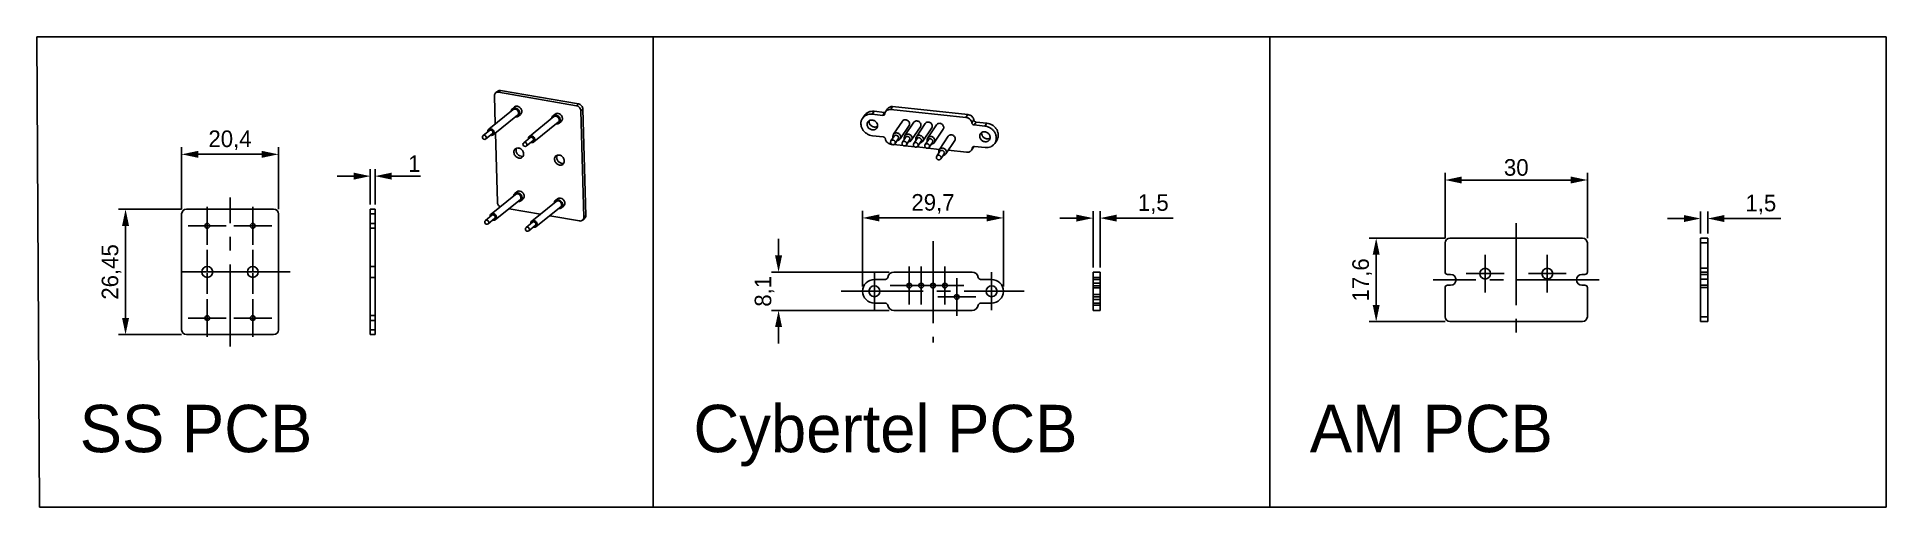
# Model space of a CAD drawing. Header units: millimetres. Extents: x 3775 to 4165, y 312 to 411.
import ezdxf

# ---------------------------------------------------------------- set-up
doc = ezdxf.new("R2010")
doc.units = ezdxf.units.MM
doc.header["$LTSCALE"] = 23.1
doc.header["$PDMODE"] = 3
doc.header["$PDSIZE"] = 8
doc.linetypes.add('CENTER2', pattern=[1.125, 0.75, -0.125, 0.125, -0.125])
doc.linetypes.add('HIDDEN', pattern=[0.2, 0.1, -0.1])
doc.layers.get('0').update_dxf_attribs({"linetype": 'CONTINUOUS'})
doc.layers.get('DEFPOINTS').update_dxf_attribs({"linetype": 'CONTINUOUS'})
for name, color, linetype in [('02___PRT_ALL_AXES', 7, 'CONTINUOUS'), ('06___PRT_ALL_SURFS', 7, 'CONTINUOUS'), ('DEFAULT_2', 8, 'HIDDEN')]:
    doc.layers.add(name, color=color, linetype=linetype)
doc.styles.get("Standard").update_dxf_attribs({"font": 'isonormlt-regular.ttf'})
doc.dimstyles.new('DIMSTYLE_1', dxfattribs={"dimtxt": 3.5, "dimasz": 3.5, "dimexe": 1.5, "dimexo": 1, "dimgap": 0.875, "dimtad": 1, "dimtxsty": 'STANDARD', "dimblk": '_FILLED', "dimblk1": '_FILLED', "dimblk2": '_FILLED', "dimcen": 0.09, "dimazin": 2, "dimtp": 0.01, "dimtm": 0.01, "dimtfac": 1, "dimtofl": 0, "dimtmove": 0, "dimatfit": 3, "dimldrblk": '_FILLED', "dimfxl": 1, "dimtolj": 1, "dimarcsym": 0})

msp = doc.modelspace()

# ---------------------------------------------------------------- texts
at = {"color": 2, "char_height": 10, "attachment_point": 1}
for s, insert in [('SS PCB', (3784.025, 333.766)), ('Cybertel PCB', (3913.459, 333.766)), ('AM PCB', (4043.446, 333.766))]:
    msp.add_mtext_dynamic_manual_height_columns(s, width=204.69239, gutter_width=1, heights=[69.999], dxfattribs=dict(at, insert=insert))

# ---------------------------------------------------------------- blocks, each defined once
blk = doc.blocks.new('*U119')
at = {"color": 0, "linetype": 'CENTER2', "transparency": 16777216}
blk.add_line((-19.39, 0), (19.22, 0), dxfattribs=at)
blk = doc.blocks.new('*U120')
at = {"color": 0, "linetype": 'CENTER2', "transparency": 16777216}
blk.add_line((0, 14.24), (0, -7.14), dxfattribs=at)
blk = doc.blocks.new('*U121')
at = {"color": 0, "linetype": 'CENTER2', "transparency": 16777216}
for p, q in [((0, 0.1), (0, 4)), ((-4, 0), (-0.1, 0)), ((0.1, 0), (4, 0)), ((0, -4), (0, -0.1))]:
    blk.add_line(p, q, dxfattribs=at)
at = {"color": 0, "linetype": 'Continuous', "transparency": 16777216}
for p, q in [((-0.05, 0), (0.05, 0)), ((0, -0.05), (0, 0.05))]:
    blk.add_line(p, q, dxfattribs=at)
blk = doc.blocks.new('*U113')
at = {"color": 0, "linetype": 'CENTER2', "transparency": 16777216}
for p, q in [((0, 0.1), (0, 4)), ((-4, 0), (-0.1, 0)), ((0.1, 0), (4, 0)), ((0, -4), (0, -0.1))]:
    blk.add_line(p, q, dxfattribs=at)
at = {"color": 0, "linetype": 'Continuous', "transparency": 16777216}
for p, q in [((-0.05, 0), (0.05, 0)), ((0, -0.05), (0, 0.05))]:
    blk.add_line(p, q, dxfattribs=at)
blk = doc.blocks.new('*U114')
at = {"color": 0, "linetype": 'CENTER2', "transparency": 16777216}
for p, q in [((0, 0.1), (0, 4)), ((-4, 0), (-0.1, 0)), ((0.1, 0), (4, 0)), ((0, -4), (0, -0.1))]:
    blk.add_line(p, q, dxfattribs=at)
at = {"color": 0, "linetype": 'Continuous', "transparency": 16777216}
for p, q in [((-0.05, 0), (0.05, 0)), ((0, -0.05), (0, 0.05))]:
    blk.add_line(p, q, dxfattribs=at)
blk = doc.blocks.new('*U115')
at = {"color": 0, "linetype": 'CENTER2', "transparency": 16777216}
for p, q in [((0, 0.1), (0, 4)), ((-4, 0), (-0.1, 0)), ((0.1, 0), (4, 0)), ((0, -4), (0, -0.1))]:
    blk.add_line(p, q, dxfattribs=at)
at = {"color": 0, "linetype": 'Continuous', "transparency": 16777216}
for p, q in [((-0.05, 0), (0.05, 0)), ((0, -0.05), (0, 0.05))]:
    blk.add_line(p, q, dxfattribs=at)
blk = doc.blocks.new('*U116')
at = {"color": 0, "linetype": 'CENTER2', "transparency": 16777216}
for p, q in [((0, 0.1), (0, 4)), ((-4, 0), (-0.1, 0)), ((0.1, 0), (4, 0)), ((0, -4), (0, -0.1))]:
    blk.add_line(p, q, dxfattribs=at)
at = {"color": 0, "linetype": 'Continuous', "transparency": 16777216}
for p, q in [((-0.05, 0), (0.05, 0)), ((0, -0.05), (0, 0.05))]:
    blk.add_line(p, q, dxfattribs=at)
blk = doc.blocks.new('*U117')
at = {"color": 0, "linetype": 'CENTER2', "transparency": 16777216}
for p, q in [((0, 0.1), (0, 4)), ((-4, 0), (-0.1, 0)), ((0.1, 0), (4, 0)), ((0, -4), (0, -0.1))]:
    blk.add_line(p, q, dxfattribs=at)
at = {"color": 0, "linetype": 'Continuous', "transparency": 16777216}
for p, q in [((-0.05, 0), (0.05, 0)), ((0, -0.05), (0, 0.05))]:
    blk.add_line(p, q, dxfattribs=at)
blk = doc.blocks.new('*U118')
at = {"color": 0, "linetype": 'CENTER2', "transparency": 16777216}
for p, q in [((0, 0.1), (0, 4)), ((-4, 0), (-0.1, 0)), ((0.1, 0), (4, 0)), ((0, -4), (0, -0.1))]:
    blk.add_line(p, q, dxfattribs=at)
at = {"color": 0, "linetype": 'Continuous', "transparency": 16777216}
for p, q in [((-0.05, 0), (0.05, 0)), ((0, -0.05), (0, 0.05))]:
    blk.add_line(p, q, dxfattribs=at)
blk = doc.blocks.new('_FILLED')
at = {"color": 0, "linetype": 'ByBlock'}
blk.add_solid([(0, 0), (-1, 0.21), (-1, -0.21)], dxfattribs=at)
blk = doc.blocks.new('*D125')
at = {"color": 0, "linetype": 'Continuous', "lineweight": -2, "transparency": 16777216}
for p, q in [((3949.13, 358.73), (3949.13, 374.71)), ((3978.83, 358.73), (3978.83, 374.71)), ((3952.63, 373.21), (3975.33, 373.21))]:
    blk.add_line(p, q, dxfattribs=at)
at = {"layer": 'DEFPOINTS', "color": 0, "linetype": 'Continuous', "transparency": 16777216}
for p in [(3978.83, 373.21), (3949.13, 357.73), (3978.83, 357.73)]:
    blk.add_point(p, dxfattribs=at)
at = {"color": 0, "linetype": 'Continuous', "lineweight": -2, "transparency": 16777216, "xscale": 3.5, "yscale": 3.5, "zscale": 3.5, "rotation": 180}
blk.add_blockref('_FILLED', (3949.13, 373.21), dxfattribs=at)
at = {"color": 0, "linetype": 'Continuous', "lineweight": -2, "transparency": 16777216, "xscale": 3.5, "yscale": 3.5, "zscale": 3.5}
blk.add_blockref('_FILLED', (3978.83, 373.21), dxfattribs=at)
at = {"color": 0, "linetype": 'Continuous', "transparency": 16777216, "insert": (3963.98, 376.17), "char_height": 3.5, "attachment_point": 5}
blk.add_mtext('\\A1;29,7', dxfattribs=at)
blk = doc.blocks.new('*D126')
at = {"color": 0, "linetype": 'Continuous', "lineweight": -2, "transparency": 16777216}
for p, q in [((3931.41, 365.28), (3931.41, 368.78)), ((3954.73, 361.78), (3929.91, 361.78)), ((3954.73, 353.68), (3929.91, 353.68)), ((3931.41, 350.18), (3931.41, 346.68))]:
    blk.add_line(p, q, dxfattribs=at)
at = {"layer": 'DEFPOINTS', "color": 0, "linetype": 'Continuous', "transparency": 16777216}
for p in [(3955.73, 361.78), (3931.41, 353.68), (3955.73, 353.68)]:
    blk.add_point(p, dxfattribs=at)
at = {"color": 0, "linetype": 'Continuous', "lineweight": -2, "transparency": 16777216, "xscale": 3.5, "yscale": 3.5, "zscale": 3.5}
for p, rotation in [((3931.41, 361.78), 270), ((3931.41, 353.68), 90)]:
    blk.add_blockref('_FILLED', p, dxfattribs=dict(at, rotation=rotation))
at = {"color": 0, "linetype": 'Continuous', "transparency": 16777216, "insert": (3928.45, 357.73), "char_height": 3.5, "attachment_point": 5, "rotation": 90}
blk.add_mtext('\\A1;8,1', dxfattribs=at)
blk = doc.blocks.new('*D127')
at = {"color": 0, "linetype": 'Continuous', "lineweight": -2, "transparency": 16777216}
for p, q in [((3997.73, 362.78), (3997.73, 374.67)), ((3999.23, 362.78), (3999.23, 374.67)), ((3994.23, 373.17), (3990.73, 373.17)), ((4002.73, 373.17), (4014.65, 373.17))]:
    blk.add_line(p, q, dxfattribs=at)
at = {"layer": 'DEFPOINTS', "color": 0, "linetype": 'Continuous', "transparency": 16777216}
for p in [(3999.23, 373.17), (3997.73, 361.78), (3999.23, 361.78)]:
    blk.add_point(p, dxfattribs=at)
at = {"color": 0, "linetype": 'Continuous', "lineweight": -2, "transparency": 16777216, "xscale": 3.5, "yscale": 3.5, "zscale": 3.5}
blk.add_blockref('_FILLED', (3997.73, 373.17), dxfattribs=at)
at = {"color": 0, "linetype": 'Continuous', "lineweight": -2, "transparency": 16777216, "xscale": 3.5, "yscale": 3.5, "zscale": 3.5, "rotation": 180}
blk.add_blockref('_FILLED', (3999.23, 373.17), dxfattribs=at)
at = {"color": 0, "linetype": 'Continuous', "transparency": 16777216, "insert": (4010.44, 376.13), "char_height": 3.5, "attachment_point": 5}
blk.add_mtext('\\A1;1,5', dxfattribs=at)
blk = doc.blocks.new('*U131')
at = {"color": 0, "linetype": 'CENTER2', "transparency": 16777216}
blk.add_line((17.5, 0), (-17.5, 0), dxfattribs=at)
blk = doc.blocks.new('*U132')
at = {"color": 0, "linetype": 'CENTER2', "transparency": 16777216}
blk.add_line((0, 16.71), (0, -6.57), dxfattribs=at)
blk = doc.blocks.new('*U133')
at = {"color": 0, "linetype": 'CENTER2', "transparency": 16777216}
for p, q in [((0, 0.1), (0, 4)), ((-4, 0), (-0.1, 0)), ((0.1, 0), (4, 0)), ((0, -4), (0, -0.1))]:
    blk.add_line(p, q, dxfattribs=at)
at = {"color": 0, "linetype": 'Continuous', "transparency": 16777216}
for p, q in [((-0.05, 0), (0.05, 0)), ((0, -0.05), (0, 0.05))]:
    blk.add_line(p, q, dxfattribs=at)
blk = doc.blocks.new('*U134')
at = {"color": 0, "linetype": 'CENTER2', "transparency": 16777216}
for p, q in [((0, 0.1), (0, 4)), ((-4, 0), (-0.1, 0)), ((0.1, 0), (4, 0)), ((0, -4), (0, -0.1))]:
    blk.add_line(p, q, dxfattribs=at)
at = {"color": 0, "linetype": 'Continuous', "transparency": 16777216}
for p, q in [((-0.05, 0), (0.05, 0)), ((0, -0.05), (0, 0.05))]:
    blk.add_line(p, q, dxfattribs=at)
blk = doc.blocks.new('*D136')
at = {"color": 0, "linetype": 'Continuous', "lineweight": -2, "transparency": 16777216}
for p, q in [((4071.99, 368.94), (4071.99, 382.71)), ((4101.99, 368.94), (4101.99, 382.71)), ((4075.49, 381.21), (4098.49, 381.21))]:
    blk.add_line(p, q, dxfattribs=at)
at = {"layer": 'DEFPOINTS', "color": 0, "linetype": 'Continuous', "transparency": 16777216}
for p in [(4101.99, 381.21), (4071.99, 367.94), (4101.99, 367.94)]:
    blk.add_point(p, dxfattribs=at)
at = {"color": 0, "linetype": 'Continuous', "lineweight": -2, "transparency": 16777216, "xscale": 3.5, "yscale": 3.5, "zscale": 3.5, "rotation": 180}
blk.add_blockref('_FILLED', (4071.99, 381.21), dxfattribs=at)
at = {"color": 0, "linetype": 'Continuous', "lineweight": -2, "transparency": 16777216, "xscale": 3.5, "yscale": 3.5, "zscale": 3.5}
blk.add_blockref('_FILLED', (4101.99, 381.21), dxfattribs=at)
at = {"color": 0, "linetype": 'Continuous', "transparency": 16777216, "insert": (4086.99, 383.84), "char_height": 3.5, "attachment_point": 5}
blk.add_mtext('\\A1;30', dxfattribs=at)
blk = doc.blocks.new('*D135')
at = {"color": 0, "linetype": 'Continuous', "lineweight": -2, "transparency": 16777216}
for p, q in [((4071.99, 368.94), (4055.95, 368.94)), ((4057.45, 365.44), (4057.45, 354.84)), ((4071.99, 351.34), (4055.95, 351.34))]:
    blk.add_line(p, q, dxfattribs=at)
at = {"layer": 'DEFPOINTS', "color": 0, "linetype": 'Continuous', "transparency": 16777216}
for p in [(4072.99, 368.94), (4057.45, 351.34), (4072.99, 351.34)]:
    blk.add_point(p, dxfattribs=at)
at = {"color": 0, "linetype": 'Continuous', "lineweight": -2, "transparency": 16777216, "xscale": 3.5, "yscale": 3.5, "zscale": 3.5}
for p, rotation in [((4057.45, 368.94), 90), ((4057.45, 351.34), 270)]:
    blk.add_blockref('_FILLED', p, dxfattribs=dict(at, rotation=rotation))
at = {"color": 0, "linetype": 'Continuous', "transparency": 16777216, "insert": (4054.49, 360.14), "char_height": 3.5, "attachment_point": 5, "rotation": 90}
blk.add_mtext('\\A1;17,6', dxfattribs=at)
blk = doc.blocks.new('*D137')
at = {"color": 0, "linetype": 'Continuous', "lineweight": -2, "transparency": 16777216}
for p, q in [((4125.86, 369.94), (4125.86, 374.58)), ((4127.36, 369.94), (4127.36, 374.58)), ((4122.36, 373.08), (4118.86, 373.08)), ((4130.86, 373.08), (4142.78, 373.08))]:
    blk.add_line(p, q, dxfattribs=at)
at = {"layer": 'DEFPOINTS', "color": 0, "linetype": 'Continuous', "transparency": 16777216}
for p in [(4127.36, 373.08), (4125.86, 368.94), (4127.36, 368.94)]:
    blk.add_point(p, dxfattribs=at)
at = {"color": 0, "linetype": 'Continuous', "lineweight": -2, "transparency": 16777216, "xscale": 3.5, "yscale": 3.5, "zscale": 3.5}
blk.add_blockref('_FILLED', (4125.86, 373.08), dxfattribs=at)
at = {"color": 0, "linetype": 'Continuous', "lineweight": -2, "transparency": 16777216, "xscale": 3.5, "yscale": 3.5, "zscale": 3.5, "rotation": 180}
blk.add_blockref('_FILLED', (4127.36, 373.08), dxfattribs=at)
at = {"color": 0, "linetype": 'Continuous', "transparency": 16777216, "insert": (4138.57, 376.03), "char_height": 3.5, "attachment_point": 5}
blk.add_mtext('\\A1;1,5', dxfattribs=at)
blk = doc.blocks.new('*U153')
at = {"color": 0, "linetype": 'CENTER2', "transparency": 16777216}
for p, q in [((0, 0.1), (0, 4)), ((-4, 0), (-0.1, 0)), ((0.1, 0), (4, 0)), ((0, -4), (0, -0.1))]:
    blk.add_line(p, q, dxfattribs=at)
at = {"color": 0, "linetype": 'Continuous', "transparency": 16777216}
for p, q in [((-0.05, 0), (0.05, 0)), ((0, -0.05), (0, 0.05))]:
    blk.add_line(p, q, dxfattribs=at)
blk = doc.blocks.new('*U154')
at = {"color": 0, "linetype": 'CENTER2', "transparency": 16777216}
for p, q in [((0, 0.1), (0, 4)), ((-4, 0), (-0.1, 0)), ((0.1, 0), (4, 0)), ((0, -4), (0, -0.1))]:
    blk.add_line(p, q, dxfattribs=at)
at = {"color": 0, "linetype": 'Continuous', "transparency": 16777216}
for p, q in [((-0.05, 0), (0.05, 0)), ((0, -0.05), (0, 0.05))]:
    blk.add_line(p, q, dxfattribs=at)
blk = doc.blocks.new('*U155')
at = {"color": 0, "linetype": 'CENTER2', "transparency": 16777216}
for p, q in [((0, 0.23), (0, 4.65)), ((-4.65, 0), (-0.23, 0)), ((0.23, 0), (4.65, 0)), ((0, -4.65), (0, -0.23))]:
    blk.add_line(p, q, dxfattribs=at)
at = {"color": 0, "linetype": 'Continuous', "transparency": 16777216}
for p, q in [((-0.115, 0), (0.115, 0)), ((0, -0.115), (0, 0.115))]:
    blk.add_line(p, q, dxfattribs=at)
blk = doc.blocks.new('*U156')
at = {"color": 0, "linetype": 'CENTER2', "transparency": 16777216}
for p, q in [((0, 0.23), (0, 4.65)), ((-4.65, 0), (-0.23, 0)), ((0.23, 0), (4.65, 0)), ((0, -4.65), (0, -0.23))]:
    blk.add_line(p, q, dxfattribs=at)
at = {"color": 0, "linetype": 'Continuous', "transparency": 16777216}
for p, q in [((-0.115, 0), (0.115, 0)), ((0, -0.115), (0, 0.115))]:
    blk.add_line(p, q, dxfattribs=at)
blk = doc.blocks.new('*U157')
at = {"color": 0, "linetype": 'CENTER2', "transparency": 16777216}
for p, q in [((0, 0.1), (0, 4)), ((-4, 0), (-0.1, 0)), ((0.1, 0), (4, 0)), ((0, -4), (0, -0.1))]:
    blk.add_line(p, q, dxfattribs=at)
at = {"color": 0, "linetype": 'Continuous', "transparency": 16777216}
for p, q in [((-0.05, 0), (0.05, 0)), ((0, -0.05), (0, 0.05))]:
    blk.add_line(p, q, dxfattribs=at)
blk = doc.blocks.new('*U158')
at = {"color": 0, "linetype": 'CENTER2', "transparency": 16777216}
for p, q in [((0, 0.1), (0, 4)), ((-4, 0), (-0.1, 0)), ((0.1, 0), (4, 0)), ((0, -4), (0, -0.1))]:
    blk.add_line(p, q, dxfattribs=at)
at = {"color": 0, "linetype": 'Continuous', "transparency": 16777216}
for p, q in [((-0.05, 0), (0.05, 0)), ((0, -0.05), (0, 0.05))]:
    blk.add_line(p, q, dxfattribs=at)
blk = doc.blocks.new('*U159')
at = {"color": 0, "linetype": 'CENTER2', "transparency": 16777216}
blk.add_line((0, -15.725), (0, 15.725), dxfattribs=at)
blk = doc.blocks.new('*U160')
at = {"color": 0, "linetype": 'CENTER2', "transparency": 16777216}
blk.add_line((12.7, 0), (-12.7, 0), dxfattribs=at)
blk = doc.blocks.new('*D161')
at = {"color": 0, "linetype": 'Continuous', "lineweight": -2, "transparency": 16777216}
for p, q in [((3805.52, 375.04), (3805.52, 388.13)), ((3809.02, 386.63), (3822.42, 386.63)), ((3825.92, 375.04), (3825.92, 388.13))]:
    blk.add_line(p, q, dxfattribs=at)
at = {"layer": 'DEFPOINTS', "color": 0, "linetype": 'Continuous', "transparency": 16777216}
for p in [(3825.92, 386.63), (3805.52, 374.04), (3825.92, 374.04)]:
    blk.add_point(p, dxfattribs=at)
at = {"color": 0, "linetype": 'Continuous', "lineweight": -2, "transparency": 16777216, "xscale": 3.5, "yscale": 3.5, "zscale": 3.5, "rotation": 180}
blk.add_blockref('_FILLED', (3805.52, 386.63), dxfattribs=at)
at = {"color": 0, "linetype": 'Continuous', "lineweight": -2, "transparency": 16777216, "xscale": 3.5, "yscale": 3.5, "zscale": 3.5}
blk.add_blockref('_FILLED', (3825.92, 386.63), dxfattribs=at)
at = {"color": 0, "linetype": 'Continuous', "transparency": 16777216, "insert": (3815.72, 389.59), "char_height": 3.5, "attachment_point": 5}
blk.add_mtext('\\A1;20,4', dxfattribs=at)
blk = doc.blocks.new('*D162')
at = {"color": 0, "linetype": 'Continuous', "lineweight": -2, "transparency": 16777216}
for p, q in [((3805.52, 375.04), (3792.19, 375.04)), ((3793.69, 371.54), (3793.69, 352.09)), ((3805.52, 348.59), (3792.19, 348.59))]:
    blk.add_line(p, q, dxfattribs=at)
at = {"layer": 'DEFPOINTS', "color": 0, "linetype": 'Continuous', "transparency": 16777216}
for p in [(3806.52, 375.04), (3793.69, 348.59), (3806.52, 348.59)]:
    blk.add_point(p, dxfattribs=at)
at = {"color": 0, "linetype": 'Continuous', "lineweight": -2, "transparency": 16777216, "xscale": 3.5, "yscale": 3.5, "zscale": 3.5}
for p, rotation in [((3793.69, 375.04), 90), ((3793.69, 348.59), 270)]:
    blk.add_blockref('_FILLED', p, dxfattribs=dict(at, rotation=rotation))
at = {"color": 0, "linetype": 'Continuous', "transparency": 16777216, "insert": (3790.73, 361.81), "char_height": 3.5, "attachment_point": 5, "rotation": 90}
blk.add_mtext('\\A1;26,45', dxfattribs=at)
blk = doc.blocks.new('*D163')
at = {"color": 0, "linetype": 'Continuous', "lineweight": -2, "transparency": 16777216}
for p, q in [((3845.31, 376.04), (3845.31, 383.53)), ((3846.31, 376.04), (3846.31, 383.53)), ((3841.81, 382.03), (3838.31, 382.03)), ((3849.81, 382.03), (3855.89, 382.03))]:
    blk.add_line(p, q, dxfattribs=at)
at = {"layer": 'DEFPOINTS', "color": 0, "linetype": 'Continuous', "transparency": 16777216}
for p in [(3846.31, 382.03), (3845.31, 375.04), (3846.31, 375.04)]:
    blk.add_point(p, dxfattribs=at)
at = {"color": 0, "linetype": 'Continuous', "lineweight": -2, "transparency": 16777216, "xscale": 3.5, "yscale": 3.5, "zscale": 3.5}
blk.add_blockref('_FILLED', (3845.31, 382.03), dxfattribs=at)
at = {"color": 0, "linetype": 'Continuous', "lineweight": -2, "transparency": 16777216, "xscale": 3.5, "yscale": 3.5, "zscale": 3.5, "rotation": 180}
blk.add_blockref('_FILLED', (3846.31, 382.03), dxfattribs=at)
at = {"color": 0, "linetype": 'Continuous', "transparency": 16777216, "insert": (3854.6, 384.66), "char_height": 3.5, "attachment_point": 5}
blk.add_mtext('\\A1;1', dxfattribs=at)

# ---------------------------------------------------------------- dimensions: what is measured, and where the dimension line sits
at = {"color": 2, "linetype": 'Continuous'}
for base, p1, p2, picture, middle in [((3825.925, 386.634), (3805.525, 374.038), (3825.925, 374.038), '*D161', (3815.725, 389.592)), ((3846.307, 382.033), (3845.307, 375.038), (3846.307, 375.038), '*D163', (3854.599, 384.658)), ((4101.986, 381.211), (4071.986, 367.942), (4101.986, 367.942), '*D136', (4086.986, 383.836)), ((3978.832, 373.214), (3949.132, 357.728), (3978.832, 357.728), '*D125', (3963.982, 376.173)), ((3999.231, 373.172), (3997.731, 361.778), (3999.231, 361.778), '*D127', (4010.439, 376.13)), ((4127.364, 373.075), (4125.864, 368.942), (4127.364, 368.942), '*D137', (4138.572, 376.034))]:
    dim = msp.add_linear_dim(base=base, p1=p1, p2=p2, dimstyle='DIMSTYLE_1', dxfattribs=at)
    dim.commit()
    dim.dimension.update_dxf_attribs({"geometry": picture, "text_midpoint": middle})
for base, p1, p2, picture, middle in [((3793.693, 348.588), (3806.525, 375.038), (3806.525, 348.588), '*D162', (3790.734, 361.813)), ((3931.406, 353.678), (3955.732, 361.778), (3955.732, 353.678), '*D126', (3928.448, 357.728)), ((4057.449, 351.342), (4072.986, 368.942), (4072.986, 351.342), '*D135', (4054.49, 360.142))]:
    dim = msp.add_linear_dim(base=base, p1=p1, p2=p2, angle=90, dimstyle='DIMSTYLE_1', dxfattribs=at)
    dim.commit()
    dim.dimension.update_dxf_attribs({"geometry": picture, "text_midpoint": middle})

# ---------------------------------------------------------------- linework, layer by layer
for p, q in [((3775.011, 411.4), (4164.973, 411.4)), ((3775.011, 411.4), (3775.565, 312.196)), ((3904.998, 411.4), (3904.998, 312.196)), ((4034.985, 411.4), (4034.985, 312.196)), ((4164.973, 411.4), (4164.973, 312.196)), ((3775.565, 312.196), (4164.973, 312.196))]:
    msp.add_line(p, q)
at = {"color": 7, "linetype": 'Continuous'}
for p, q in [((3871.479, 398.983), (3871.646, 393.013)), ((3871.745, 399.607), (3872.194, 399.968)), ((3872.346, 399.747), (3872.795, 400.109)), ((3888.779, 396.893), (3872.346, 399.747)), ((3889.228, 397.254), (3872.795, 400.109)), ((3888.779, 396.893), (3889.228, 397.254)), ((3889.698, 395.818), (3890.147, 396.179)), ((3890.328, 373.337), (3889.698, 395.818)), ((3890.777, 373.698), (3890.147, 396.179)), ((3949.102, 394.216), (3949.513, 394.829)), ((3951.549, 395.706), (3951.138, 395.092)), ((3951.138, 395.092), (3953.366, 394.859)), ((3951.549, 395.706), (3953.777, 395.472)), ((3953.777, 395.472), (3953.366, 394.859)), ((3953.996, 395.629), (3954.407, 396.243)), ((3955.465, 396.698), (3955.055, 396.085)), ((3955.055, 396.085), (3970.921, 394.422)), ((3955.465, 396.698), (3971.332, 395.035)), ((3971.332, 395.035), (3970.921, 394.422)), ((3972.589, 393.89), (3972.178, 393.276)), ((3871.699, 391.13), (3872.109, 376.502)), ((3953.449, 390.324), (3951.221, 390.557)), ((3973.072, 393.449), (3972.661, 392.836)), ((3972.661, 392.836), (3974.89, 392.602)), ((3973.072, 393.449), (3975.301, 393.216)), ((3975.301, 393.216), (3974.89, 392.602)), ((3955.294, 388.727), (3955.189, 388.738)), ((3957.698, 388.475), (3955.701, 388.685)), ((3960.102, 388.223), (3958.105, 388.433)), ((3962.507, 387.971), (3960.509, 388.181)), ((3965.327, 387.675), (3962.913, 387.929)), ((3971.056, 387.075), (3967.208, 387.478)), ((3972.114, 387.531), (3972.525, 388.144)), ((3972.466, 388.246), (3972.275, 387.96)), ((3974.973, 388.067), (3972.744, 388.301)), ((3977.008, 388.944), (3977.419, 389.557)), ((3824.925, 375.038), (3806.525, 375.038)), ((3845.307, 348.588), (3845.307, 375.038)), ((3845.307, 375.038), (3846.307, 375.038)), ((3846.307, 348.588), (3846.307, 375.038)), ((3874.577, 375.158), (3881.182, 374.011)), ((3805.525, 374.038), (3805.525, 349.588)), ((3825.925, 349.588), (3825.925, 374.038)), ((3845.307, 374.038), (3846.307, 374.038)), ((3883.151, 373.669), (3889.461, 372.573)), ((3890.062, 372.713), (3890.511, 373.074)), ((3890.328, 373.337), (3890.777, 373.698)), ((4071.986, 367.942), (4071.986, 361.792)), ((4100.986, 368.942), (4072.986, 368.942)), ((4101.986, 361.792), (4101.986, 367.942)), ((4125.864, 351.342), (4125.864, 368.942)), ((4127.364, 368.942), (4125.864, 368.942)), ((4127.364, 367.942), (4125.864, 367.942)), ((4127.364, 351.342), (4127.364, 368.942)), ((3951.632, 360.228), (3953.949, 360.228)), ((3955.732, 361.778), (3972.232, 361.778)), ((3974.014, 360.228), (3976.332, 360.228)), ((3997.731, 353.678), (3997.731, 361.778)), ((3997.731, 361.778), (3999.231, 361.778)), ((3997.731, 360.659), (3999.231, 360.659)), ((3997.731, 360.228), (3999.231, 360.228)), ((3999.231, 353.678), (3999.231, 361.778)), ((4072.486, 361.292), (4073.136, 361.292)), ((4072.486, 358.992), (4073.136, 358.992)), ((4101.486, 361.292), (4100.836, 361.292)), ((4101.486, 358.992), (4100.836, 358.992)), ((4125.864, 361.792), (4127.364, 361.792)), ((4125.864, 361.292), (4127.364, 361.292)), ((4127.364, 358.992), (4125.864, 358.992)), ((3953.949, 355.228), (3951.632, 355.228)), ((3976.332, 355.228), (3974.014, 355.228)), ((3997.731, 355.228), (3999.231, 355.228)), ((4071.986, 358.492), (4071.986, 352.342)), ((4101.986, 352.342), (4101.986, 358.492)), ((4127.364, 358.492), (4125.864, 358.492)), ((3972.232, 353.678), (3955.732, 353.678)), ((3997.731, 354.797), (3999.231, 354.797)), ((3997.731, 353.678), (3999.231, 353.678)), ((4072.986, 351.342), (4100.986, 351.342)), ((4127.364, 352.342), (4125.864, 352.342)), ((4127.364, 351.342), (4125.864, 351.342)), ((3806.525, 348.588), (3824.925, 348.588)), ((3845.307, 349.588), (3846.307, 349.588)), ((3845.307, 348.588), (3846.307, 348.588))]:
    msp.add_line(p, q, dxfattribs=at)
for centre, radius in [((3951.632, 357.728), 1.15), ((3958.982, 358.928), 0.5), ((3961.482, 358.928), 0.5), ((3963.982, 358.928), 0.5), ((3966.482, 358.928), 0.5), ((3976.332, 357.728), 1.15), ((3968.982, 356.528), 0.5)]:
    msp.add_circle(centre, radius, dxfattribs=at)
for centre, radius, start, end in [((3971.703, 388.695), 0.99, 326.20183, 336.26874), ((3806.525, 374.038), 1, 90, 180), ((3824.925, 374.038), 1, 0, 90), ((4072.986, 367.942), 1, 90, 180), ((4100.986, 367.942), 1, 0, 90), ((3951.632, 357.728), 2.5, 90, 270), ((3953.949, 360.728), 0.5, 270, 352.01644), ((3955.732, 360.478), 1.3, 90, 172.01644), ((3972.232, 360.478), 1.3, 7.98356, 90), ((3974.014, 360.728), 0.5, 187.98356, 270), ((3976.332, 357.728), 2.5, 270, 90), ((4072.486, 361.792), 0.5, 180, 270), ((4072.486, 358.492), 0.5, 90, 180), ((4073.136, 360.142), 1.15, 270, 90), ((4100.836, 360.142), 1.15, 90, 270), ((4101.486, 361.792), 0.5, 270, 0), ((4101.486, 358.492), 0.5, 0, 90), ((3953.949, 354.728), 0.5, 7.98356, 90), ((3974.014, 354.728), 0.5, 90, 172.01644), ((3955.732, 354.978), 1.3, 187.98356, 270), ((3972.232, 354.978), 1.3, 270, 352.01644), ((4072.986, 352.342), 1, 180, 270), ((4100.986, 352.342), 1, 270, 0), ((3806.525, 349.588), 1, 180, 270), ((3824.925, 349.588), 1, 270, 0)]:
    msp.add_arc(centre, radius, start, end, dxfattribs=at)
for points, knots in [([(3871.746, 399.607), (3871.658, 399.537), (3871.513, 399.341), (3871.475, 399.103), (3871.479, 398.983)], [0, 0, 0, 0, 0.4832815, 1, 1, 1, 1]), ([(3872.346, 399.747), (3872.24, 399.766), (3872.023, 399.765), (3871.825, 399.671), (3871.746, 399.607)], [0, 0, 0, 0, 0.5142913, 1, 1, 1, 1]), ([(3872.195, 399.969), (3872.274, 400.033), (3872.472, 400.126), (3872.689, 400.127), (3872.795, 400.109)], [0, 0, 0, 0, 0.4857087, 1, 1, 1, 1]), ([(3889.698, 395.818), (3889.691, 396.068), (3889.482, 396.565), (3889.023, 396.85), (3888.779, 396.893)], [0, 0, 0, 0, 0.5022674, 1, 1, 1, 1]), ([(3889.228, 397.254), (3889.472, 397.212), (3889.932, 396.926), (3890.14, 396.429), (3890.147, 396.179)], [0, 0, 0, 0, 0.4977326, 1, 1, 1, 1]), ([(3951.221, 390.557), (3951.007, 390.58), (3950.578, 390.679), (3949.988, 390.973), (3949.479, 391.394), (3949.085, 391.913), (3948.875, 392.405), (3948.79, 392.81), (3948.768, 393.112), (3948.788, 393.409), (3948.851, 393.696), (3948.954, 393.968), (3949.049, 394.136), (3949.102, 394.216)], [0, 0, 0, 0, 0.1288749, 0.2599876, 0.3912357, 0.5204819, 0.6460557, 0.7073177, 0.7674728, 0.8266156, 0.8849173, 0.9426159, 1, 1, 1, 1]), ([(3949.102, 394.216), (3949.154, 394.293), (3949.269, 394.441), (3949.474, 394.635), (3949.706, 394.799), (3950.05, 394.976), (3950.533, 395.108), (3950.936, 395.113), (3951.138, 395.092)], [0, 0, 0, 0, 0.119969, 0.2405582, 0.3623364, 0.4857808, 0.7383754, 1, 1, 1, 1]), ([(3949.513, 394.829), (3949.565, 394.907), (3949.68, 395.054), (3949.884, 395.248), (3950.117, 395.413), (3950.461, 395.589), (3950.944, 395.722), (3951.347, 395.727), (3951.549, 395.706)], [0, 0, 0, 0, 0.1199692, 0.240558, 0.3623363, 0.4857806, 0.7383736, 1, 1, 1, 1]), ([(3950.224, 393.465), (3950.248, 393.5), (3950.301, 393.568), (3950.395, 393.657), (3950.502, 393.733), (3950.66, 393.814), (3950.882, 393.875), (3951.067, 393.878), (3951.16, 393.868)], [0, 0, 0, 0, 0.1199692, 0.2405584, 0.3623358, 0.485782, 0.7383673, 1, 1, 1, 1]), ([(3951.16, 393.868), (3951.259, 393.857), (3951.456, 393.812), (3951.727, 393.676), (3951.961, 393.483), (3952.142, 393.244), (3952.258, 392.976), (3952.298, 392.695), (3952.261, 392.423), (3952.184, 392.258), (3952.135, 392.185)], [0, 0, 0, 0, 0.128997, 0.2602251, 0.3915938, 0.5209586, 0.6466473, 0.7678966, 0.8851402, 1, 1, 1, 1]), ([(3953.366, 394.859), (3953.407, 394.854), (3953.487, 394.855), (3953.602, 394.887), (3953.701, 394.946), (3953.753, 395.003), (3953.773, 395.034)], [0, 0, 0, 0, 0.2619645, 0.5148615, 0.7597872, 1, 1, 1, 1]), ([(3953.773, 395.034), (3953.79, 395.058), (3953.817, 395.112), (3953.831, 395.17), (3953.835, 395.199)], [0, 0, 0, 0, 0.4968769, 1, 1, 1, 1]), ([(3953.777, 395.472), (3953.789, 395.471), (3953.834, 395.468), (3953.88, 395.47), (3953.913, 395.476)], [0, 0, 0, 0, 0.2534433, 1, 1, 1, 1]), ([(3953.835, 395.199), (3953.845, 395.276), (3953.883, 395.427), (3953.954, 395.566), (3953.996, 395.629)], [0, 0, 0, 0, 0.503148, 1, 1, 1, 1]), ([(3953.996, 395.629), (3954.023, 395.669), (3954.083, 395.746), (3954.189, 395.847), (3954.31, 395.932), (3954.489, 396.024), (3954.74, 396.093), (3954.95, 396.096), (3955.055, 396.085)], [0, 0, 0, 0, 0.1199712, 0.2405605, 0.3623372, 0.4857827, 0.7383696, 1, 1, 1, 1]), ([(3954.407, 396.242), (3954.434, 396.283), (3954.494, 396.359), (3954.6, 396.46), (3954.721, 396.546), (3954.9, 396.638), (3955.151, 396.707), (3955.361, 396.709), (3955.465, 396.698)], [0, 0, 0, 0, 0.1199668, 0.2405577, 0.3623357, 0.4857842, 0.738364, 1, 1, 1, 1]), ([(3970.921, 394.422), (3970.996, 394.414), (3971.147, 394.385), (3971.364, 394.306), (3971.567, 394.194), (3971.751, 394.051), (3971.909, 393.883), (3972.036, 393.694), (3972.129, 393.491), (3972.166, 393.348), (3972.178, 393.276)], [0, 0, 0, 0, 0.1246897, 0.2512509, 0.3788246, 0.5064442, 0.6331383, 0.7580336, 0.8804525, 1, 1, 1, 1]), ([(3971.332, 395.035), (3971.483, 395.019), (3971.709, 394.956), (3971.978, 394.807), (3972.221, 394.618), (3972.415, 394.377), (3972.54, 394.104), (3972.577, 393.961), (3972.589, 393.89)], [0, 0, 0, 0, 0.2508513, 0.3786248, 0.5064528, 0.7576355, 0.8802672, 1, 1, 1, 1]), ([(3972.589, 393.89), (3972.598, 393.834), (3972.628, 393.752), (3972.692, 393.657), (3972.773, 393.57), (3972.898, 393.488), (3973.014, 393.455), (3973.072, 393.449)], [0, 0, 0, 0, 0.241675, 0.3668629, 0.4938782, 0.748918, 1, 1, 1, 1]), ([(3951.198, 391.782), (3951.1, 391.792), (3950.903, 391.838), (3950.631, 391.973), (3950.397, 392.167), (3950.216, 392.406), (3950.101, 392.674), (3950.06, 392.954), (3950.098, 393.227), (3950.175, 393.391), (3950.224, 393.465)], [0, 0, 0, 0, 0.128997, 0.2602251, 0.3915938, 0.5209586, 0.6466473, 0.7678966, 0.8851402, 1, 1, 1, 1]), ([(3951.609, 392.395), (3951.528, 392.404), (3951.367, 392.437), (3951.138, 392.534), (3950.93, 392.673), (3950.753, 392.847), (3950.614, 393.049), (3950.521, 393.27), (3950.478, 393.499), (3950.484, 393.652), (3950.496, 393.726)], [0, 0, 0, 0, 0.1265836, 0.2552442, 0.384657, 0.5133507, 0.6399789, 0.7635209, 0.8834771, 1, 1, 1, 1]), ([(3952.135, 392.185), (3952.111, 392.149), (3952.058, 392.081), (3951.964, 391.992), (3951.857, 391.917), (3951.699, 391.835), (3951.477, 391.774), (3951.291, 391.772), (3951.198, 391.782)], [0, 0, 0, 0, 0.1199692, 0.2405584, 0.3623358, 0.485782, 0.7383673, 1, 1, 1, 1]), ([(3952.273, 392.537), (3952.225, 392.507), (3952.124, 392.457), (3951.903, 392.391), (3951.726, 392.383), (3951.609, 392.395)], [0, 0, 0, 0, 0.2423681, 0.4898497, 1, 1, 1, 1]), ([(3953.933, 389.883), (3953.923, 389.939), (3953.894, 390.021), (3953.829, 390.116), (3953.748, 390.203), (3953.623, 390.285), (3953.507, 390.318), (3953.449, 390.324)], [0, 0, 0, 0, 0.2416659, 0.3668656, 0.4938785, 0.7489275, 1, 1, 1, 1]), ([(3972.178, 393.276), (3972.187, 393.221), (3972.217, 393.139), (3972.281, 393.043), (3972.363, 392.957), (3972.487, 392.874), (3972.603, 392.842), (3972.661, 392.836)], [0, 0, 0, 0, 0.2416659, 0.3668656, 0.4938785, 0.7489275, 1, 1, 1, 1]), ([(3974.95, 389.292), (3974.852, 389.302), (3974.655, 389.348), (3974.383, 389.483), (3974.149, 389.677), (3973.968, 389.916), (3973.853, 390.184), (3973.812, 390.465), (3973.85, 390.737), (3973.927, 390.902), (3973.976, 390.975)], [0, 0, 0, 0, 0.128997, 0.2602251, 0.3915938, 0.5209586, 0.6466473, 0.7678966, 0.8851402, 1, 1, 1, 1]), ([(3973.976, 390.975), (3974, 391.01), (3974.053, 391.078), (3974.147, 391.168), (3974.253, 391.243), (3974.412, 391.325), (3974.634, 391.385), (3974.819, 391.388), (3974.912, 391.378)], [0, 0, 0, 0, 0.1199692, 0.2405584, 0.3623358, 0.485782, 0.7383673, 1, 1, 1, 1]), ([(3975.361, 389.905), (3975.28, 389.914), (3975.119, 389.948), (3974.89, 390.044), (3974.682, 390.183), (3974.505, 390.357), (3974.366, 390.559), (3974.273, 390.78), (3974.23, 391.009), (3974.236, 391.162), (3974.248, 391.236)], [0, 0, 0, 0, 0.1265836, 0.2552442, 0.384657, 0.5133507, 0.6399789, 0.7635209, 0.8834771, 1, 1, 1, 1]), ([(3974.89, 392.602), (3975.104, 392.58), (3975.532, 392.48), (3976.122, 392.186), (3976.632, 391.766), (3977.025, 391.247), (3977.236, 390.755), (3977.321, 390.35), (3977.343, 390.048), (3977.322, 389.751), (3977.26, 389.464), (3977.157, 389.192), (3977.062, 389.023), (3977.008, 388.944)], [0, 0, 0, 0, 0.1288749, 0.2599876, 0.3912357, 0.5204819, 0.6460557, 0.7073177, 0.7674728, 0.8266156, 0.8849173, 0.9426159, 1, 1, 1, 1]), ([(3974.912, 391.378), (3975.011, 391.368), (3975.208, 391.322), (3975.479, 391.187), (3975.713, 390.993), (3975.894, 390.754), (3976.01, 390.486), (3976.05, 390.205), (3976.013, 389.933), (3975.936, 389.768), (3975.887, 389.695)], [0, 0, 0, 0, 0.128997, 0.2602251, 0.3915938, 0.5209586, 0.6466473, 0.7678966, 0.8851402, 1, 1, 1, 1]), ([(3975.301, 393.216), (3975.515, 393.193), (3975.943, 393.094), (3976.533, 392.8), (3977.043, 392.379), (3977.436, 391.86), (3977.646, 391.369), (3977.732, 390.963), (3977.753, 390.661), (3977.733, 390.364), (3977.671, 390.077), (3977.568, 389.805), (3977.473, 389.637), (3977.419, 389.557)], [0, 0, 0, 0, 0.1288755, 0.2599871, 0.3912352, 0.5204815, 0.6460552, 0.7073172, 0.7674726, 0.8266157, 0.8849175, 0.9426162, 1, 1, 1, 1]), ([(3976.025, 390.047), (3975.977, 390.018), (3975.876, 389.967), (3975.655, 389.901), (3975.478, 389.893), (3975.361, 389.905)], [0, 0, 0, 0, 0.2423681, 0.4898497, 1, 1, 1, 1]), ([(3955.189, 388.738), (3955.114, 388.746), (3954.964, 388.775), (3954.747, 388.854), (3954.543, 388.966), (3954.36, 389.109), (3954.202, 389.277), (3954.074, 389.466), (3953.982, 389.669), (3953.944, 389.812), (3953.933, 389.883)], [0, 0, 0, 0, 0.1246897, 0.2512509, 0.3788246, 0.5064442, 0.6331383, 0.7580336, 0.8804525, 1, 1, 1, 1]), ([(3972.114, 387.531), (3972.087, 387.49), (3972.027, 387.414), (3971.921, 387.313), (3971.8, 387.227), (3971.621, 387.135), (3971.37, 387.067), (3971.161, 387.064), (3971.056, 387.075)], [0, 0, 0, 0, 0.1199712, 0.2405605, 0.3623372, 0.4857827, 0.7383696, 1, 1, 1, 1]), ([(3972.275, 387.96), (3972.265, 387.884), (3972.228, 387.733), (3972.157, 387.594), (3972.114, 387.531)], [0, 0, 0, 0, 0.503148, 1, 1, 1, 1]), ([(3972.337, 388.126), (3972.321, 388.101), (3972.293, 388.048), (3972.279, 387.99), (3972.275, 387.96)], [0, 0, 0, 0, 0.4968769, 1, 1, 1, 1]), ([(3972.744, 388.301), (3972.704, 388.305), (3972.623, 388.304), (3972.508, 388.273), (3972.409, 388.213), (3972.358, 388.157), (3972.337, 388.126)], [0, 0, 0, 0, 0.2619645, 0.5148615, 0.7597872, 1, 1, 1, 1]), ([(3975.887, 389.695), (3975.863, 389.659), (3975.81, 389.592), (3975.716, 389.502), (3975.609, 389.427), (3975.451, 389.345), (3975.229, 389.284), (3975.043, 389.282), (3974.95, 389.292)], [0, 0, 0, 0, 0.1199692, 0.2405584, 0.3623358, 0.485782, 0.7383673, 1, 1, 1, 1]), ([(3977.008, 388.944), (3976.957, 388.866), (3976.841, 388.719), (3976.637, 388.525), (3976.404, 388.36), (3976.06, 388.184), (3975.578, 388.051), (3975.174, 388.046), (3974.973, 388.067)], [0, 0, 0, 0, 0.119969, 0.2405582, 0.3623364, 0.4857808, 0.7383754, 1, 1, 1, 1]), ([(3872.109, 376.502), (3872.114, 376.315), (3872.237, 375.937), (3872.516, 375.657), (3872.681, 375.558)], [0, 0, 0, 0, 0.4925308, 1, 1, 1, 1]), ([(3889.461, 372.573), (3889.567, 372.554), (3889.784, 372.555), (3889.981, 372.649), (3890.061, 372.713)], [0, 0, 0, 0, 0.5142913, 1, 1, 1, 1]), ([(3890.061, 372.713), (3890.149, 372.783), (3890.293, 372.979), (3890.331, 373.217), (3890.328, 373.337)], [0, 0, 0, 0, 0.4832815, 1, 1, 1, 1]), ([(3890.777, 373.698), (3890.78, 373.578), (3890.743, 373.34), (3890.598, 373.144), (3890.51, 373.074)], [0, 0, 0, 0, 0.5167185, 1, 1, 1, 1])]:
    msp.add_open_spline(points, degree=3, knots=knots, dxfattribs=at)
at = {"layer": '02___PRT_ALL_AXES', "color": 7, "linetype": 'Continuous'}
for p, q in [((3955.118, 389.446), (3955.8, 390.465)), ((3955.671, 390.856), (3955.661, 390.84)), ((3955.671, 390.856), (3957.533, 393.637)), ((3957.059, 389.927), (3958.921, 392.708)), ((3957.522, 389.194), (3958.204, 390.213)), ((3958.075, 390.604), (3958.065, 390.588)), ((3958.075, 390.604), (3959.937, 393.385)), ((3959.463, 389.675), (3961.325, 392.456)), ((3960.479, 390.352), (3960.469, 390.336)), ((3960.479, 390.352), (3962.342, 393.133)), ((3961.867, 389.423), (3963.729, 392.204)), ((3962.883, 390.1), (3962.873, 390.084)), ((3962.883, 390.1), (3964.746, 392.881)), ((3964.271, 389.171), (3966.133, 391.952)), ((3965.327, 387.671), (3967.189, 390.452)), ((3955.97, 388.885), (3955.974, 388.891)), ((3955.974, 388.891), (3956.656, 389.909)), ((3957.059, 389.927), (3957.065, 389.937)), ((3958.374, 388.633), (3958.378, 388.639)), ((3958.378, 388.639), (3959.06, 389.657)), ((3959.463, 389.675), (3959.469, 389.685)), ((3959.926, 388.942), (3960.608, 389.961)), ((3960.778, 388.381), (3960.782, 388.387)), ((3960.782, 388.387), (3961.464, 389.405)), ((3961.867, 389.423), (3961.873, 389.433)), ((3962.33, 388.69), (3963.012, 389.709)), ((3963.182, 388.129), (3963.186, 388.135)), ((3963.186, 388.135), (3963.868, 389.153)), ((3964.271, 389.171), (3964.277, 389.181)), ((3964.774, 386.262), (3965.456, 387.28)), ((3965.327, 387.671), (3965.317, 387.656)), ((3965.63, 385.706), (3966.312, 386.725)), ((3966.715, 386.742), (3968.577, 389.523)), ((3966.715, 386.742), (3966.721, 386.752)), ((3965.626, 385.7), (3965.63, 385.706))]:
    msp.add_line(p, q, dxfattribs=at)
at = {"layer": '02___PRT_ALL_AXES', "color": 8, "linetype": 'HIDDEN'}
for p, q in [((3845.307, 362.963), (3846.307, 362.963)), ((3845.307, 362.963), (3845.307, 360.663)), ((3846.307, 362.963), (3846.307, 360.663)), ((3845.307, 360.663), (3846.307, 360.663)), ((4125.864, 360.317), (4125.864, 362.587)), ((4125.864, 362.587), (4127.364, 362.587)), ((4125.864, 360.317), (4127.364, 360.317))]:
    msp.add_line(p, q, dxfattribs=at)
at = {"layer": '02___PRT_ALL_AXES', "color": 7, "linetype": 'Continuous'}
for centre, radius in [((3810.925, 361.813), 1.15), ((3820.525, 361.813), 1.15), ((4080.431, 361.452), 1.135), ((4093.541, 361.452), 1.135)]:
    msp.add_circle(centre, radius, dxfattribs=at)
for centre, radius, start, end in [((3956.447, 390.337), 0.934, 147.38679, 153.52425), ((3958.851, 390.085), 0.934, 147.38679, 153.52425), ((3961.255, 389.833), 0.934, 147.38679, 153.52425), ((3963.659, 389.581), 0.934, 147.38679, 153.52425), ((3955.538, 389.178), 0.522, 306.1818, 316.07841), ((3955.551, 389.166), 0.504, 316.04921, 326.12434), ((3956.276, 390.452), 0.942, 312.76765, 326.13196), ((3957.942, 388.926), 0.522, 306.1818, 316.07841), ((3957.955, 388.914), 0.504, 316.04921, 326.12434), ((3958.681, 390.2), 0.942, 312.76765, 326.13196), ((3960.346, 388.674), 0.522, 306.1818, 316.07841), ((3960.359, 388.662), 0.504, 316.04921, 326.12434), ((3961.085, 389.948), 0.942, 312.76765, 326.13196), ((3962.75, 388.422), 0.522, 306.1818, 316.07841), ((3962.763, 388.41), 0.504, 316.04921, 326.12434), ((3963.489, 389.696), 0.942, 312.76765, 326.13196), ((3966.103, 387.152), 0.934, 147.38679, 153.52425), ((3965.933, 387.267), 0.942, 312.76765, 326.13196), ((3965.194, 385.994), 0.522, 306.1818, 316.07841), ((3965.207, 385.981), 0.504, 316.04921, 326.12434)]:
    msp.add_arc(centre, radius, start, end, dxfattribs=at)
for points, knots in [([(3957.533, 393.636), (3957.585, 393.714), (3957.732, 393.851), (3958.021, 393.948), (3958.338, 393.927), (3958.635, 393.795), (3958.874, 393.574), (3959.019, 393.291), (3959.045, 392.987), (3958.979, 392.797), (3958.928, 392.718)], [0, 0, 0, 0, 0.1166105, 0.2386176, 0.3668796, 0.4996294, 0.6324774, 0.7610297, 0.8833525, 1, 1, 1, 1]), ([(3955.611, 390.753), (3955.562, 390.655), (3955.498, 390.441), (3955.529, 390.218), (3955.565, 390.116)], [0, 0, 0, 0, 0.502764, 1, 1, 1, 1]), ([(3955.762, 390.963), (3955.823, 391.02), (3955.971, 391.115), (3956.234, 391.168), (3956.508, 391.133), (3956.765, 391.014), (3956.978, 390.828), (3957.123, 390.591), (3957.183, 390.329), (3957.158, 390.154), (3957.131, 390.074)], [0, 0, 0, 0, 0.1175763, 0.2400538, 0.3678275, 0.4991905, 0.6307289, 0.7589679, 0.8820123, 1, 1, 1, 1]), ([(3955.8, 390.465), (3955.831, 390.513), (3955.92, 390.599), (3956.097, 390.66), (3956.291, 390.649), (3956.474, 390.57), (3956.621, 390.435), (3956.711, 390.262), (3956.728, 390.075), (3956.687, 389.958), (3956.656, 389.909)], [0, 0, 0, 0, 0.1164731, 0.2383467, 0.3665071, 0.4992503, 0.6321979, 0.7608736, 0.8832913, 1, 1, 1, 1]), ([(3958.015, 390.501), (3957.967, 390.403), (3957.902, 390.189), (3957.933, 389.966), (3957.969, 389.864)], [0, 0, 0, 0, 0.502764, 1, 1, 1, 1]), ([(3958.166, 390.711), (3958.227, 390.768), (3958.375, 390.863), (3958.638, 390.916), (3958.912, 390.881), (3959.169, 390.762), (3959.382, 390.576), (3959.527, 390.339), (3959.587, 390.077), (3959.562, 389.902), (3959.535, 389.822)], [0, 0, 0, 0, 0.1175763, 0.2400538, 0.3678275, 0.4991905, 0.6307289, 0.7589679, 0.8820123, 1, 1, 1, 1]), ([(3958.204, 390.213), (3958.235, 390.261), (3958.324, 390.347), (3958.501, 390.408), (3958.695, 390.397), (3958.878, 390.318), (3959.025, 390.183), (3959.115, 390.01), (3959.132, 389.823), (3959.091, 389.706), (3959.06, 389.657)], [0, 0, 0, 0, 0.1164731, 0.2383467, 0.3665071, 0.4992503, 0.6321979, 0.7608736, 0.8832913, 1, 1, 1, 1]), ([(3959.937, 393.384), (3959.989, 393.462), (3960.136, 393.599), (3960.425, 393.696), (3960.742, 393.675), (3961.039, 393.543), (3961.278, 393.322), (3961.423, 393.039), (3961.449, 392.735), (3961.383, 392.545), (3961.332, 392.466)], [0, 0, 0, 0, 0.1166105, 0.2386176, 0.3668796, 0.4996294, 0.6324774, 0.7610297, 0.8833525, 1, 1, 1, 1]), ([(3960.419, 390.249), (3960.371, 390.151), (3960.306, 389.937), (3960.337, 389.714), (3960.373, 389.612)], [0, 0, 0, 0, 0.502764, 1, 1, 1, 1]), ([(3960.57, 390.459), (3960.631, 390.516), (3960.779, 390.611), (3961.042, 390.664), (3961.316, 390.629), (3961.573, 390.51), (3961.786, 390.324), (3961.931, 390.087), (3961.991, 389.825), (3961.966, 389.65), (3961.939, 389.57)], [0, 0, 0, 0, 0.1175763, 0.2400538, 0.3678275, 0.4991905, 0.6307289, 0.7589679, 0.8820123, 1, 1, 1, 1]), ([(3960.608, 389.961), (3960.639, 390.009), (3960.728, 390.095), (3960.905, 390.156), (3961.099, 390.145), (3961.282, 390.066), (3961.429, 389.931), (3961.519, 389.758), (3961.536, 389.571), (3961.495, 389.454), (3961.464, 389.405)], [0, 0, 0, 0, 0.1164731, 0.2383467, 0.3665071, 0.4992503, 0.6321979, 0.7608736, 0.8832913, 1, 1, 1, 1]), ([(3962.341, 393.132), (3962.393, 393.21), (3962.54, 393.347), (3962.829, 393.444), (3963.146, 393.423), (3963.443, 393.291), (3963.682, 393.07), (3963.827, 392.787), (3963.853, 392.483), (3963.787, 392.293), (3963.736, 392.214)], [0, 0, 0, 0, 0.1166105, 0.2386176, 0.3668796, 0.4996294, 0.6324774, 0.7610297, 0.8833525, 1, 1, 1, 1]), ([(3962.823, 389.997), (3962.775, 389.899), (3962.711, 389.685), (3962.741, 389.462), (3962.777, 389.36)], [0, 0, 0, 0, 0.502764, 1, 1, 1, 1]), ([(3962.974, 390.207), (3963.035, 390.264), (3963.183, 390.359), (3963.446, 390.412), (3963.72, 390.377), (3963.977, 390.258), (3964.19, 390.072), (3964.335, 389.835), (3964.395, 389.573), (3964.37, 389.398), (3964.343, 389.318)], [0, 0, 0, 0, 0.1175763, 0.2400538, 0.3678275, 0.4991905, 0.6307289, 0.7589679, 0.8820123, 1, 1, 1, 1]), ([(3964.745, 392.88), (3964.797, 392.958), (3964.944, 393.095), (3965.234, 393.192), (3965.55, 393.171), (3965.847, 393.039), (3966.086, 392.818), (3966.231, 392.535), (3966.257, 392.231), (3966.191, 392.041), (3966.14, 391.962)], [0, 0, 0, 0, 0.1166105, 0.2386176, 0.3668796, 0.4996294, 0.6324774, 0.7610297, 0.8833525, 1, 1, 1, 1]), ([(3967.189, 390.451), (3967.241, 390.53), (3967.388, 390.666), (3967.677, 390.763), (3967.994, 390.742), (3968.291, 390.61), (3968.53, 390.389), (3968.675, 390.106), (3968.701, 389.802), (3968.635, 389.612), (3968.584, 389.533)], [0, 0, 0, 0, 0.1166105, 0.2386176, 0.3668796, 0.4996294, 0.6324774, 0.7610297, 0.8833525, 1, 1, 1, 1]), ([(3875.896, 387.801), (3875.823, 387.742), (3875.695, 387.593), (3875.592, 387.311), (3875.58, 386.996), (3875.659, 386.676), (3875.822, 386.376), (3876.121, 386.045), (3876.433, 385.884), (3876.646, 385.847)], [0, 0, 0, 0, 0.1106598, 0.2257452, 0.3477977, 0.4767629, 0.6103449, 0.7448619, 1, 1, 1, 1]), ([(3876.587, 387.962), (3876.464, 387.983), (3876.215, 387.982), (3875.988, 387.875), (3875.896, 387.801)], [0, 0, 0, 0, 0.5142963, 1, 1, 1, 1]), ([(3876.154, 387.937), (3876.112, 387.863), (3876.05, 387.697), (3876.028, 387.427), (3876.075, 387.148), (3876.224, 386.787), (3876.547, 386.41), (3876.91, 386.241), (3877.095, 386.209)], [0, 0, 0, 0, 0.11313, 0.2321482, 0.3572892, 0.4872182, 0.7498767, 1, 1, 1, 1]), ([(3877.337, 386.008), (3877.41, 386.067), (3877.538, 386.216), (3877.641, 386.498), (3877.653, 386.813), (3877.574, 387.134), (3877.411, 387.433), (3877.112, 387.764), (3876.8, 387.925), (3876.587, 387.962)], [0, 0, 0, 0, 0.1106598, 0.2257452, 0.3477977, 0.4767629, 0.6103449, 0.7448619, 1, 1, 1, 1]), ([(3877.095, 386.209), (3877.132, 386.202), (3877.276, 386.185), (3877.425, 386.201), (3877.528, 386.233)], [0, 0, 0, 0, 0.2579338, 1, 1, 1, 1]), ([(3884.47, 386.312), (3884.397, 386.253), (3884.269, 386.104), (3884.165, 385.822), (3884.154, 385.507), (3884.233, 385.186), (3884.395, 384.887), (3884.694, 384.556), (3885.007, 384.395), (3885.22, 384.358)], [0, 0, 0, 0, 0.1106598, 0.2257452, 0.3477977, 0.4767629, 0.6103449, 0.7448619, 1, 1, 1, 1]), ([(3885.161, 386.473), (3885.038, 386.494), (3884.789, 386.493), (3884.562, 386.385), (3884.47, 386.312)], [0, 0, 0, 0, 0.5142963, 1, 1, 1, 1]), ([(3884.728, 386.447), (3884.686, 386.374), (3884.624, 386.208), (3884.601, 385.938), (3884.648, 385.659), (3884.798, 385.298), (3885.121, 384.92), (3885.484, 384.751), (3885.669, 384.719)], [0, 0, 0, 0, 0.11313, 0.2321482, 0.3572892, 0.4872182, 0.7498767, 1, 1, 1, 1]), ([(3885.911, 384.519), (3885.984, 384.578), (3886.112, 384.727), (3886.215, 385.009), (3886.226, 385.324), (3886.147, 385.644), (3885.985, 385.944), (3885.686, 386.275), (3885.374, 386.436), (3885.161, 386.473)], [0, 0, 0, 0, 0.1106598, 0.2257452, 0.3477977, 0.4767629, 0.6103449, 0.7448619, 1, 1, 1, 1]), ([(3955.846, 388.757), (3955.799, 388.722), (3955.691, 388.669), (3955.512, 388.65), (3955.338, 388.692), (3955.188, 388.791), (3955.081, 388.934), (3955.029, 389.106), (3955.039, 389.285), (3955.085, 389.395), (3955.117, 389.445)], [0, 0, 0, 0, 0.1253754, 0.25045, 0.3755035, 0.500466, 0.6253848, 0.7501835, 0.8753059, 1, 1, 1, 1]), ([(3955.118, 389.446), (3955.145, 389.489), (3955.219, 389.564), (3955.364, 389.63), (3955.53, 389.641), (3955.696, 389.599), (3955.844, 389.51), (3955.96, 389.382), (3956.03, 389.23), (3956.039, 389.12), (3956.034, 389.067)], [0, 0, 0, 0, 0.1150282, 0.2345902, 0.3594334, 0.4890959, 0.6212963, 0.7521196, 0.8787659, 1, 1, 1, 1]), ([(3956.034, 389.067), (3956.032, 389.051), (3956.022, 388.99), (3955.999, 388.93), (3955.974, 388.891)], [0, 0, 0, 0, 0.2556129, 1, 1, 1, 1]), ([(3956.415, 389.547), (3956.507, 389.552), (3956.69, 389.594), (3956.848, 389.698), (3956.916, 389.76)], [0, 0, 0, 0, 0.4974125, 1, 1, 1, 1]), ([(3958.25, 388.505), (3958.203, 388.47), (3958.095, 388.417), (3957.916, 388.398), (3957.742, 388.44), (3957.592, 388.539), (3957.485, 388.682), (3957.433, 388.854), (3957.443, 389.033), (3957.489, 389.143), (3957.521, 389.193)], [0, 0, 0, 0, 0.1253754, 0.25045, 0.3755035, 0.500466, 0.6253848, 0.7501835, 0.8753059, 1, 1, 1, 1]), ([(3957.522, 389.194), (3957.549, 389.237), (3957.623, 389.312), (3957.768, 389.378), (3957.934, 389.389), (3958.1, 389.347), (3958.248, 389.258), (3958.364, 389.13), (3958.434, 388.978), (3958.443, 388.868), (3958.438, 388.815)], [0, 0, 0, 0, 0.1150282, 0.2345902, 0.3594334, 0.4890959, 0.6212963, 0.7521196, 0.8787659, 1, 1, 1, 1]), ([(3958.438, 388.815), (3958.436, 388.799), (3958.427, 388.738), (3958.403, 388.678), (3958.378, 388.639)], [0, 0, 0, 0, 0.2556129, 1, 1, 1, 1]), ([(3958.819, 389.295), (3958.911, 389.3), (3959.095, 389.342), (3959.252, 389.446), (3959.32, 389.508)], [0, 0, 0, 0, 0.4974125, 1, 1, 1, 1]), ([(3960.654, 388.253), (3960.607, 388.218), (3960.499, 388.165), (3960.32, 388.146), (3960.146, 388.188), (3959.997, 388.287), (3959.889, 388.43), (3959.837, 388.602), (3959.847, 388.781), (3959.893, 388.891), (3959.925, 388.94)], [0, 0, 0, 0, 0.1253754, 0.25045, 0.3755035, 0.500466, 0.6253848, 0.7501835, 0.8753059, 1, 1, 1, 1]), ([(3959.926, 388.942), (3959.953, 388.985), (3960.027, 389.06), (3960.172, 389.126), (3960.338, 389.137), (3960.504, 389.095), (3960.652, 389.006), (3960.768, 388.878), (3960.838, 388.726), (3960.847, 388.616), (3960.842, 388.563)], [0, 0, 0, 0, 0.1150282, 0.2345902, 0.3594334, 0.4890959, 0.6212963, 0.7521196, 0.8787659, 1, 1, 1, 1]), ([(3960.842, 388.563), (3960.84, 388.547), (3960.831, 388.486), (3960.807, 388.426), (3960.782, 388.387)], [0, 0, 0, 0, 0.2556129, 1, 1, 1, 1]), ([(3961.223, 389.043), (3961.315, 389.048), (3961.499, 389.09), (3961.656, 389.194), (3961.724, 389.256)], [0, 0, 0, 0, 0.4974125, 1, 1, 1, 1]), ([(3963.058, 388.001), (3963.011, 387.966), (3962.903, 387.913), (3962.725, 387.894), (3962.55, 387.936), (3962.401, 388.035), (3962.294, 388.178), (3962.241, 388.35), (3962.251, 388.529), (3962.297, 388.639), (3962.329, 388.688)], [0, 0, 0, 0, 0.1253754, 0.25045, 0.3755035, 0.500466, 0.6253848, 0.7501835, 0.8753059, 1, 1, 1, 1]), ([(3962.33, 388.69), (3962.357, 388.733), (3962.431, 388.808), (3962.576, 388.874), (3962.742, 388.885), (3962.908, 388.843), (3963.056, 388.754), (3963.172, 388.626), (3963.242, 388.474), (3963.251, 388.364), (3963.246, 388.311)], [0, 0, 0, 0, 0.1150282, 0.2345902, 0.3594334, 0.4890959, 0.6212963, 0.7521196, 0.8787659, 1, 1, 1, 1]), ([(3963.012, 389.709), (3963.043, 389.757), (3963.132, 389.843), (3963.309, 389.904), (3963.503, 389.893), (3963.686, 389.814), (3963.833, 389.679), (3963.923, 389.506), (3963.94, 389.319), (3963.899, 389.202), (3963.868, 389.153)], [0, 0, 0, 0, 0.1164731, 0.2383467, 0.3665071, 0.4992503, 0.6321979, 0.7608736, 0.8832913, 1, 1, 1, 1]), ([(3963.246, 388.311), (3963.244, 388.295), (3963.235, 388.234), (3963.211, 388.174), (3963.186, 388.135)], [0, 0, 0, 0, 0.2556129, 1, 1, 1, 1]), ([(3963.627, 388.791), (3963.719, 388.796), (3963.903, 388.838), (3964.06, 388.942), (3964.128, 389.004)], [0, 0, 0, 0, 0.4974125, 1, 1, 1, 1]), ([(3965.502, 385.572), (3965.455, 385.537), (3965.347, 385.484), (3965.168, 385.465), (3964.994, 385.507), (3964.844, 385.606), (3964.737, 385.75), (3964.685, 385.921), (3964.695, 386.1), (3964.741, 386.211), (3964.773, 386.26)], [0, 0, 0, 0, 0.1253754, 0.25045, 0.3755035, 0.500466, 0.6253848, 0.7501835, 0.8753059, 1, 1, 1, 1]), ([(3964.774, 386.262), (3964.801, 386.304), (3964.875, 386.379), (3965.02, 386.445), (3965.186, 386.456), (3965.352, 386.415), (3965.5, 386.325), (3965.616, 386.198), (3965.686, 386.045), (3965.695, 385.935), (3965.69, 385.882)], [0, 0, 0, 0, 0.1150282, 0.2345902, 0.3594334, 0.4890959, 0.6212963, 0.7521196, 0.8787659, 1, 1, 1, 1]), ([(3965.267, 387.568), (3965.219, 387.471), (3965.154, 387.256), (3965.185, 387.034), (3965.221, 386.932)], [0, 0, 0, 0, 0.502764, 1, 1, 1, 1]), ([(3965.418, 387.778), (3965.479, 387.836), (3965.627, 387.93), (3965.89, 387.983), (3966.164, 387.948), (3966.421, 387.829), (3966.634, 387.643), (3966.779, 387.406), (3966.839, 387.144), (3966.814, 386.969), (3966.787, 386.889)], [0, 0, 0, 0, 0.1175763, 0.2400538, 0.3678275, 0.4991905, 0.6307289, 0.7589679, 0.8820123, 1, 1, 1, 1]), ([(3965.456, 387.28), (3965.487, 387.329), (3965.576, 387.414), (3965.753, 387.476), (3965.947, 387.464), (3966.13, 387.385), (3966.277, 387.25), (3966.367, 387.077), (3966.384, 386.89), (3966.343, 386.773), (3966.312, 386.725)], [0, 0, 0, 0, 0.1164731, 0.2383467, 0.3665071, 0.4992503, 0.6321979, 0.7608736, 0.8832913, 1, 1, 1, 1]), ([(3966.071, 386.362), (3966.163, 386.367), (3966.347, 386.409), (3966.504, 386.513), (3966.572, 386.576)], [0, 0, 0, 0, 0.4974125, 1, 1, 1, 1]), ([(3876.646, 385.847), (3876.769, 385.826), (3877.018, 385.827), (3877.245, 385.935), (3877.337, 386.008)], [0, 0, 0, 0, 0.5142963, 1, 1, 1, 1]), ([(3885.22, 384.358), (3885.342, 384.337), (3885.592, 384.338), (3885.819, 384.445), (3885.911, 384.519)], [0, 0, 0, 0, 0.5142963, 1, 1, 1, 1]), ([(3885.669, 384.719), (3885.706, 384.713), (3885.85, 384.696), (3885.999, 384.711), (3886.102, 384.743)], [0, 0, 0, 0, 0.2579338, 1, 1, 1, 1]), ([(3965.69, 385.882), (3965.688, 385.867), (3965.679, 385.805), (3965.655, 385.745), (3965.63, 385.706)], [0, 0, 0, 0, 0.2556129, 1, 1, 1, 1])]:
    msp.add_open_spline(points, degree=3, knots=knots, dxfattribs=at)
for points in [[(3955.671, 390.856), (3955.697, 390.895), (3955.728, 390.931), (3955.762, 390.963)], [(3957.131, 390.074), (3957.115, 390.026), (3957.093, 389.98), (3957.065, 389.937)], [(3958.075, 390.604), (3958.101, 390.643), (3958.132, 390.679), (3958.166, 390.711)], [(3960.479, 390.352), (3960.505, 390.391), (3960.536, 390.427), (3960.57, 390.459)], [(3962.883, 390.1), (3962.909, 390.139), (3962.94, 390.175), (3962.974, 390.207)], [(3959.535, 389.822), (3959.519, 389.774), (3959.497, 389.728), (3959.469, 389.685)], [(3961.939, 389.57), (3961.923, 389.522), (3961.901, 389.476), (3961.873, 389.433)], [(3964.343, 389.318), (3964.327, 389.27), (3964.305, 389.224), (3964.277, 389.181)], [(3965.327, 387.671), (3965.353, 387.71), (3965.384, 387.746), (3965.418, 387.778)], [(3966.787, 386.889), (3966.771, 386.841), (3966.749, 386.795), (3966.721, 386.752)]]:
    msp.add_open_spline(points, degree=3, dxfattribs=at)
at = {"layer": '06___PRT_ALL_SURFS', "color": 7, "linetype": 'Continuous'}
for p, q in [((3870.282, 391.915), (3875.447, 396.07)), ((3871.222, 390.747), (3876.387, 394.901)), ((3875.29, 396.265), (3875.739, 396.626)), ((3876.544, 394.706), (3876.993, 395.067)), ((3878.856, 390.426), (3884.021, 394.58)), ((3883.864, 394.775), (3884.313, 395.136)), ((3869.1, 390.58), (3870.47, 391.682)), ((3869.664, 389.878), (3871.034, 390.98)), ((3877.674, 389.09), (3879.044, 390.192)), ((3879.796, 389.257), (3884.961, 393.412)), ((3885.117, 393.217), (3885.567, 393.578)), ((3878.238, 388.389), (3879.608, 389.491)), ((3875.791, 378.381), (3876.24, 378.742)), ((3870.783, 374.032), (3875.948, 378.186)), ((3871.723, 372.863), (3876.888, 377.017)), ((3877.045, 376.822), (3877.494, 377.184)), ((3879.357, 372.542), (3884.522, 376.697)), ((3880.297, 371.373), (3885.462, 375.528)), ((3884.365, 376.891), (3884.814, 377.253)), ((3885.618, 375.333), (3886.068, 375.694)), ((3869.601, 372.696), (3870.971, 373.798)), ((3870.165, 371.995), (3871.535, 373.097)), ((3878.175, 371.207), (3879.545, 372.308)), ((3878.739, 370.505), (3880.109, 371.607))]:
    msp.add_line(p, q, dxfattribs=at)
at = {"layer": '06___PRT_ALL_SURFS', "color": 8, "linetype": 'HIDDEN'}
for p, q in [((3845.307, 372.038), (3845.307, 371.038)), ((3845.307, 352.588), (3846.307, 352.588)), ((3845.307, 352.588), (3845.307, 351.588)), ((3845.307, 351.588), (3846.307, 351.588))]:
    msp.add_line(p, q, dxfattribs=at)
at = {"layer": '06___PRT_ALL_SURFS', "color": 7, "linetype": 'Continuous'}
for centre in [(3810.925, 371.538), (3820.525, 371.538), (3810.925, 352.088), (3820.525, 352.088)]:
    msp.add_circle(centre, 0.5, dxfattribs=at)
for centre, radius, start, end in [((3869.382, 390.229), 0.45, 128.81268, 308.8162), ((3877.956, 388.74), 0.45, 128.81276, 308.81594), ((3876.206, 377.865), 0.663, 128.76165, 131.59525), ((3869.883, 372.345), 0.45, 128.81281, 308.81578), ((3878.457, 370.856), 0.45, 128.81273, 308.81603)]:
    msp.add_arc(centre, radius, start, end, dxfattribs=at)
for points, knots in [([(3875.026, 395.733), (3875.033, 395.837), (3875.084, 396.039), (3875.214, 396.203), (3875.29, 396.265)], [0, 0, 0, 0, 0.5134675, 1, 1, 1, 1]), ([(3875.29, 396.265), (3875.373, 396.331), (3875.58, 396.427), (3875.806, 396.422), (3875.916, 396.4)], [0, 0, 0, 0, 0.4847786, 1, 1, 1, 1]), ([(3875.447, 396.07), (3875.509, 396.12), (3875.664, 396.192), (3875.834, 396.188), (3875.916, 396.171)], [0, 0, 0, 0, 0.4847786, 1, 1, 1, 1]), ([(3875.739, 396.626), (3875.822, 396.692), (3876.029, 396.788), (3876.255, 396.784), (3876.365, 396.761)], [0, 0, 0, 0, 0.4847786, 1, 1, 1, 1]), ([(3876.544, 394.706), (3876.606, 394.757), (3876.716, 394.885), (3876.807, 395.126), (3876.819, 395.396), (3876.731, 395.766), (3876.452, 396.173), (3876.099, 396.363), (3875.916, 396.4)], [0, 0, 0, 0, 0.1108328, 0.2260042, 0.3480422, 0.4769661, 0.743419, 1, 1, 1, 1]), ([(3876.387, 394.901), (3876.434, 394.939), (3876.516, 395.035), (3876.584, 395.216), (3876.593, 395.418), (3876.528, 395.696), (3876.318, 396.001), (3876.054, 396.144), (3875.916, 396.171)], [0, 0, 0, 0, 0.1108328, 0.2260042, 0.3480422, 0.4769661, 0.743419, 1, 1, 1, 1]), ([(3875.968, 394.562), (3876.071, 394.547), (3876.279, 394.553), (3876.467, 394.644), (3876.544, 394.706)], [0, 0, 0, 0, 0.5136885, 1, 1, 1, 1]), ([(3876.993, 395.067), (3877.055, 395.118), (3877.165, 395.246), (3877.256, 395.487), (3877.268, 395.757), (3877.18, 396.128), (3876.901, 396.534), (3876.548, 396.724), (3876.365, 396.761)], [0, 0, 0, 0, 0.1108328, 0.2260042, 0.3480422, 0.4769661, 0.743419, 1, 1, 1, 1]), ([(3883.6, 394.244), (3883.607, 394.347), (3883.657, 394.549), (3883.787, 394.714), (3883.864, 394.775)], [0, 0, 0, 0, 0.5134811, 1, 1, 1, 1]), ([(3883.864, 394.775), (3883.945, 394.84), (3884.146, 394.935), (3884.366, 394.934), (3884.474, 394.914)], [0, 0, 0, 0, 0.4853504, 1, 1, 1, 1]), ([(3884.021, 394.581), (3884.081, 394.629), (3884.232, 394.7), (3884.397, 394.699), (3884.478, 394.684)], [0, 0, 0, 0, 0.4853504, 1, 1, 1, 1]), ([(3884.313, 395.137), (3884.394, 395.202), (3884.595, 395.296), (3884.815, 395.295), (3884.924, 395.275)], [0, 0, 0, 0, 0.4853504, 1, 1, 1, 1]), ([(3885.117, 393.216), (3885.18, 393.267), (3885.291, 393.396), (3885.381, 393.64), (3885.392, 393.913), (3885.325, 394.19), (3885.186, 394.45), (3884.928, 394.738), (3884.659, 394.88), (3884.474, 394.914)], [0, 0, 0, 0, 0.1106419, 0.2256722, 0.3476261, 0.4764781, 0.6099813, 0.7445009, 1, 1, 1, 1]), ([(3884.96, 393.411), (3885.008, 393.449), (3885.091, 393.546), (3885.159, 393.729), (3885.167, 393.934), (3885.099, 394.213), (3884.885, 394.519), (3884.617, 394.659), (3884.478, 394.684)], [0, 0, 0, 0, 0.110863, 0.2261233, 0.348321, 0.4774305, 0.7439902, 1, 1, 1, 1]), ([(3885.566, 393.578), (3885.63, 393.629), (3885.74, 393.758), (3885.83, 394.002), (3885.841, 394.274), (3885.774, 394.551), (3885.635, 394.811), (3885.377, 395.1), (3885.108, 395.241), (3884.924, 395.275)], [0, 0, 0, 0, 0.1106419, 0.2256722, 0.3476261, 0.4764781, 0.6099813, 0.7445009, 1, 1, 1, 1]), ([(3869.1, 390.58), (3869.137, 390.61), (3869.23, 390.653), (3869.332, 390.651), (3869.382, 390.641)], [0, 0, 0, 0, 0.484997, 1, 1, 1, 1]), ([(3869.664, 389.878), (3869.692, 389.901), (3869.742, 389.959), (3869.797, 390.107), (3869.772, 390.324), (3869.623, 390.538), (3869.464, 390.624), (3869.382, 390.641)], [0, 0, 0, 0, 0.1110665, 0.2265252, 0.4756821, 0.7427645, 1, 1, 1, 1]), ([(3870.088, 391.375), (3870.075, 391.477), (3870.089, 391.683), (3870.208, 391.856), (3870.282, 391.915)], [0, 0, 0, 0, 0.5199688, 1, 1, 1, 1]), ([(3870.282, 391.915), (3870.344, 391.965), (3870.499, 392.037), (3870.669, 392.034), (3870.751, 392.017)], [0, 0, 0, 0, 0.4847786, 1, 1, 1, 1]), ([(3870.47, 391.682), (3870.508, 391.712), (3870.601, 391.755), (3870.702, 391.753), (3870.752, 391.743)], [0, 0, 0, 0, 0.4850072, 1, 1, 1, 1]), ([(3871.222, 390.746), (3871.269, 390.784), (3871.352, 390.88), (3871.419, 391.061), (3871.428, 391.264), (3871.363, 391.542), (3871.153, 391.847), (3870.889, 391.989), (3870.751, 392.017)], [0, 0, 0, 0, 0.1108328, 0.2260042, 0.3480422, 0.4769661, 0.743419, 1, 1, 1, 1]), ([(3871.034, 390.98), (3871.062, 391.003), (3871.111, 391.06), (3871.167, 391.208), (3871.141, 391.425), (3870.993, 391.64), (3870.834, 391.726), (3870.752, 391.743)], [0, 0, 0, 0, 0.1110648, 0.2265103, 0.4756439, 0.7427403, 1, 1, 1, 1]), ([(3870.752, 390.645), (3870.835, 390.628), (3871.005, 390.625), (3871.16, 390.697), (3871.222, 390.746)], [0, 0, 0, 0, 0.5152214, 1, 1, 1, 1]), ([(3878.662, 389.886), (3878.649, 389.988), (3878.663, 390.194), (3878.782, 390.367), (3878.856, 390.426)], [0, 0, 0, 0, 0.5199598, 1, 1, 1, 1]), ([(3878.856, 390.426), (3878.916, 390.475), (3879.067, 390.546), (3879.233, 390.545), (3879.314, 390.53)], [0, 0, 0, 0, 0.4853504, 1, 1, 1, 1]), ([(3879.044, 390.192), (3879.08, 390.222), (3879.171, 390.264), (3879.27, 390.263), (3879.318, 390.255)], [0, 0, 0, 0, 0.4855938, 1, 1, 1, 1]), ([(3879.796, 389.257), (3879.843, 389.295), (3879.926, 389.392), (3879.994, 389.575), (3880.002, 389.779), (3879.934, 390.059), (3879.72, 390.364), (3879.452, 390.504), (3879.314, 390.53)], [0, 0, 0, 0, 0.110863, 0.2261233, 0.348321, 0.4774305, 0.7439902, 1, 1, 1, 1]), ([(3879.607, 389.491), (3879.636, 389.513), (3879.686, 389.572), (3879.741, 389.721), (3879.714, 389.94), (3879.563, 390.155), (3879.402, 390.239), (3879.318, 390.255)], [0, 0, 0, 0, 0.1110981, 0.2266442, 0.4761066, 0.743314, 1, 1, 1, 1]), ([(3884.542, 393.072), (3884.644, 393.058), (3884.852, 393.063), (3885.04, 393.155), (3885.117, 393.216)], [0, 0, 0, 0, 0.5136179, 1, 1, 1, 1]), ([(3877.674, 389.09), (3877.71, 389.12), (3877.801, 389.162), (3877.9, 389.162), (3877.949, 389.153)], [0, 0, 0, 0, 0.4855848, 1, 1, 1, 1]), ([(3878.238, 388.389), (3878.266, 388.412), (3878.316, 388.47), (3878.372, 388.62), (3878.344, 388.838), (3878.193, 389.053), (3878.032, 389.137), (3877.949, 389.153)], [0, 0, 0, 0, 0.1110997, 0.2266578, 0.4761412, 0.7433357, 1, 1, 1, 1]), ([(3879.338, 389.153), (3879.31, 389.158), (3879.272, 389.168), (3879.236, 389.18), (3879.227, 389.183)], [0, 0, 0, 0, 0.7462896, 1, 1, 1, 1]), ([(3879.338, 389.153), (3879.419, 389.138), (3879.584, 389.137), (3879.735, 389.208), (3879.796, 389.257)], [0, 0, 0, 0, 0.5146496, 1, 1, 1, 1]), ([(3875.527, 377.849), (3875.534, 377.947), (3875.58, 378.138), (3875.697, 378.298), (3875.767, 378.36)], [0, 0, 0, 0, 0.5132756, 1, 1, 1, 1]), ([(3875.792, 378.381), (3875.871, 378.445), (3876.069, 378.539), (3876.286, 378.54), (3876.392, 378.521)], [0, 0, 0, 0, 0.4857044, 1, 1, 1, 1]), ([(3875.948, 378.186), (3876.008, 378.234), (3876.156, 378.304), (3876.319, 378.305), (3876.399, 378.291)], [0, 0, 0, 0, 0.4857044, 1, 1, 1, 1]), ([(3876.241, 378.742), (3876.32, 378.806), (3876.518, 378.9), (3876.735, 378.901), (3876.841, 378.882)], [0, 0, 0, 0, 0.4857044, 1, 1, 1, 1]), ([(3877.044, 376.822), (3877.108, 376.873), (3877.219, 377.003), (3877.309, 377.248), (3877.319, 377.522), (3877.25, 377.801), (3877.109, 378.061), (3876.849, 378.349), (3876.578, 378.489), (3876.392, 378.521)], [0, 0, 0, 0, 0.1106598, 0.2257454, 0.3477981, 0.4767635, 0.6103456, 0.7448626, 1, 1, 1, 1]), ([(3876.888, 377.017), (3876.935, 377.055), (3877.019, 377.153), (3877.086, 377.337), (3877.094, 377.542), (3877.024, 377.823), (3876.808, 378.128), (3876.538, 378.267), (3876.399, 378.291)], [0, 0, 0, 0, 0.110883, 0.2262006, 0.3484994, 0.4777249, 0.7443481, 1, 1, 1, 1]), ([(3877.493, 377.183), (3877.557, 377.234), (3877.668, 377.364), (3877.758, 377.609), (3877.768, 377.883), (3877.699, 378.162), (3877.558, 378.422), (3877.298, 378.71), (3877.027, 378.85), (3876.841, 378.882)], [0, 0, 0, 0, 0.1106598, 0.2257454, 0.3477981, 0.4767635, 0.6103456, 0.7448626, 1, 1, 1, 1]), ([(3876.468, 376.678), (3876.571, 376.663), (3876.779, 376.669), (3876.968, 376.76), (3877.044, 376.822)], [0, 0, 0, 0, 0.5135706, 1, 1, 1, 1]), ([(3884.101, 376.36), (3884.108, 376.464), (3884.158, 376.666), (3884.288, 376.83), (3884.365, 376.892)], [0, 0, 0, 0, 0.5134753, 1, 1, 1, 1]), ([(3884.365, 376.892), (3884.447, 376.957), (3884.65, 377.052), (3884.872, 377.05), (3884.981, 377.029)], [0, 0, 0, 0, 0.4851561, 1, 1, 1, 1]), ([(3884.522, 376.697), (3884.583, 376.746), (3884.735, 376.817), (3884.902, 376.815), (3884.983, 376.8)], [0, 0, 0, 0, 0.4851561, 1, 1, 1, 1]), ([(3884.814, 377.253), (3884.896, 377.318), (3885.099, 377.413), (3885.321, 377.411), (3885.43, 377.39)], [0, 0, 0, 0, 0.4851561, 1, 1, 1, 1]), ([(3885.618, 375.333), (3885.681, 375.384), (3885.792, 375.512), (3885.882, 375.755), (3885.893, 376.027), (3885.804, 376.399), (3885.521, 376.806), (3885.165, 376.994), (3884.981, 377.029)], [0, 0, 0, 0, 0.1108525, 0.2260821, 0.348225, 0.4772711, 0.7437951, 1, 1, 1, 1]), ([(3885.462, 375.528), (3885.509, 375.566), (3885.592, 375.662), (3885.659, 375.845), (3885.668, 376.048), (3885.601, 376.327), (3885.389, 376.633), (3885.122, 376.773), (3884.983, 376.8)], [0, 0, 0, 0, 0.1108525, 0.2260821, 0.348225, 0.4772711, 0.7437951, 1, 1, 1, 1]), ([(3885.043, 375.189), (3885.146, 375.174), (3885.353, 375.18), (3885.542, 375.271), (3885.618, 375.333)], [0, 0, 0, 0, 0.5136427, 1, 1, 1, 1]), ([(3886.067, 375.694), (3886.13, 375.745), (3886.241, 375.874), (3886.331, 376.117), (3886.342, 376.388), (3886.253, 376.76), (3885.97, 377.167), (3885.614, 377.355), (3885.43, 377.39)], [0, 0, 0, 0, 0.1108525, 0.2260821, 0.348225, 0.4772711, 0.7437951, 1, 1, 1, 1]), ([(3869.601, 372.696), (3869.637, 372.725), (3869.726, 372.767), (3869.824, 372.767), (3869.872, 372.759)], [0, 0, 0, 0, 0.485949, 1, 1, 1, 1]), ([(3870.165, 371.995), (3870.194, 372.018), (3870.244, 372.076), (3870.299, 372.227), (3870.271, 372.446), (3870.117, 372.661), (3869.955, 372.745), (3869.872, 372.759)], [0, 0, 0, 0, 0.111122, 0.2267433, 0.4764309, 0.7436928, 1, 1, 1, 1]), ([(3870.589, 373.491), (3870.576, 373.594), (3870.591, 373.799), (3870.709, 373.972), (3870.783, 374.032)], [0, 0, 0, 0, 0.5199528, 1, 1, 1, 1]), ([(3870.783, 374.032), (3870.843, 374.08), (3870.991, 374.15), (3871.154, 374.151), (3871.234, 374.137)], [0, 0, 0, 0, 0.4857044, 1, 1, 1, 1]), ([(3870.971, 373.798), (3871.007, 373.827), (3871.096, 373.869), (3871.194, 373.869), (3871.241, 373.861)], [0, 0, 0, 0, 0.4859571, 1, 1, 1, 1]), ([(3871.272, 372.758), (3871.262, 372.759), (3871.222, 372.767), (3871.183, 372.779), (3871.154, 372.789)], [0, 0, 0, 0, 0.2461489, 1, 1, 1, 1]), ([(3871.723, 372.863), (3871.77, 372.901), (3871.854, 372.998), (3871.921, 373.182), (3871.929, 373.388), (3871.859, 373.668), (3871.644, 373.974), (3871.373, 374.113), (3871.234, 374.137)], [0, 0, 0, 0, 0.110883, 0.2262006, 0.3484994, 0.4777249, 0.7443481, 1, 1, 1, 1]), ([(3871.535, 373.096), (3871.563, 373.119), (3871.613, 373.178), (3871.669, 373.328), (3871.641, 373.548), (3871.487, 373.763), (3871.325, 373.846), (3871.241, 373.861)], [0, 0, 0, 0, 0.1111206, 0.2267308, 0.4763993, 0.7436731, 1, 1, 1, 1]), ([(3871.272, 372.758), (3871.352, 372.744), (3871.515, 372.744), (3871.663, 372.815), (3871.723, 372.863)], [0, 0, 0, 0, 0.5142956, 1, 1, 1, 1]), ([(3878.175, 371.207), (3878.212, 371.236), (3878.303, 371.279), (3878.403, 371.278), (3878.452, 371.269)], [0, 0, 0, 0, 0.485385, 1, 1, 1, 1]), ([(3878.739, 370.505), (3878.767, 370.528), (3878.817, 370.586), (3878.872, 370.735), (3878.846, 370.953), (3878.695, 371.168), (3878.535, 371.253), (3878.452, 371.269)], [0, 0, 0, 0, 0.111088, 0.2266119, 0.4759839, 0.7431408, 1, 1, 1, 1]), ([(3879.163, 372.002), (3879.15, 372.104), (3879.164, 372.31), (3879.283, 372.483), (3879.357, 372.542)], [0, 0, 0, 0, 0.5199649, 1, 1, 1, 1]), ([(3879.357, 372.542), (3879.418, 372.591), (3879.57, 372.663), (3879.737, 372.661), (3879.819, 372.645)], [0, 0, 0, 0, 0.4851561, 1, 1, 1, 1]), ([(3879.545, 372.309), (3879.582, 372.338), (3879.673, 372.381), (3879.773, 372.38), (3879.822, 372.37)], [0, 0, 0, 0, 0.4853944, 1, 1, 1, 1]), ([(3880.297, 371.373), (3880.344, 371.411), (3880.427, 371.508), (3880.494, 371.69), (3880.503, 371.894), (3880.436, 372.173), (3880.224, 372.478), (3879.957, 372.619), (3879.819, 372.645)], [0, 0, 0, 0, 0.1108525, 0.2260821, 0.348225, 0.4772711, 0.7437951, 1, 1, 1, 1]), ([(3880.108, 371.607), (3880.137, 371.63), (3880.187, 371.688), (3880.242, 371.837), (3880.215, 372.055), (3880.065, 372.269), (3879.905, 372.355), (3879.822, 372.37)], [0, 0, 0, 0, 0.1110864, 0.2265979, 0.4759479, 0.7431181, 1, 1, 1, 1]), ([(3879.835, 371.27), (3879.917, 371.255), (3880.083, 371.253), (3880.236, 371.324), (3880.297, 371.373)], [0, 0, 0, 0, 0.5148439, 1, 1, 1, 1])]:
    msp.add_open_spline(points, degree=3, knots=knots, dxfattribs=at)
for points in [[(3870.752, 390.645), (3870.719, 390.652), (3870.685, 390.661), (3870.653, 390.673)], [(3879.835, 371.27), (3879.799, 371.277), (3879.763, 371.287), (3879.728, 371.3)]]:
    msp.add_open_spline(points, degree=3, dxfattribs=at)
at = {"layer": 'DEFAULT_2', "color": 8, "linetype": 'HIDDEN'}
for p, q in [((3845.307, 372.038), (3846.307, 372.038)), ((3845.307, 371.038), (3846.307, 371.038)), ((3997.731, 359.428), (3999.231, 359.428)), ((3997.731, 358.878), (3999.231, 358.878)), ((3997.731, 358.428), (3999.231, 358.428)), ((3997.731, 357.028), (3999.231, 357.028)), ((3997.731, 356.578), (3999.231, 356.578)), ((3997.731, 356.028), (3999.231, 356.028))]:
    msp.add_line(p, q, dxfattribs=at)

# ---------------------------------------------------------------- block references
at = {"color": 242, "linetype": 'CENTER2', "true_color": 0xcd2027}
for name, p in [('*U153', (3810.925, 371.538)), ('*U159', (3815.725, 361.813)), ('*U154', (3820.525, 371.538)), ('*U132', (4086.986, 355.417)), ('*U120', (3963.982, 354.091)), ('*U156', (3810.925, 361.813)), ('*U155', (3820.525, 361.813)), ('*U113', (3958.982, 358.928)), ('*U114', (3961.482, 358.928)), ('*U115', (3963.982, 358.928)), ('*U116', (3966.482, 358.928)), ('*U133', (4080.431, 361.452)), ('*U134', (4093.541, 361.452)), ('*U121', (3951.632, 357.728)), ('*U117', (3968.982, 356.528)), ('*U118', (3976.332, 357.728)), ('*U131', (4086.986, 360.142)), ('*U157', (3810.925, 352.088)), ('*U158', (3820.525, 352.088)), ('*U119', (3963.982, 357.728))]:
    msp.add_blockref(name, p, dxfattribs=at)
at = {"color": 240, "linetype": 'CENTER2', "true_color": 0xed1f24}
msp.add_blockref('*U160', (3815.725, 361.813), dxfattribs=at)

msp.set_redraw_order([(e.dxf.handle, doc.entitydb.next_handle()) for e in msp.query("TEXT MTEXT ATTDEF DIMENSION ARC_DIMENSION")])  # texts and dimensions are drawn at this point

doc.saveas('drawing.dxf')
